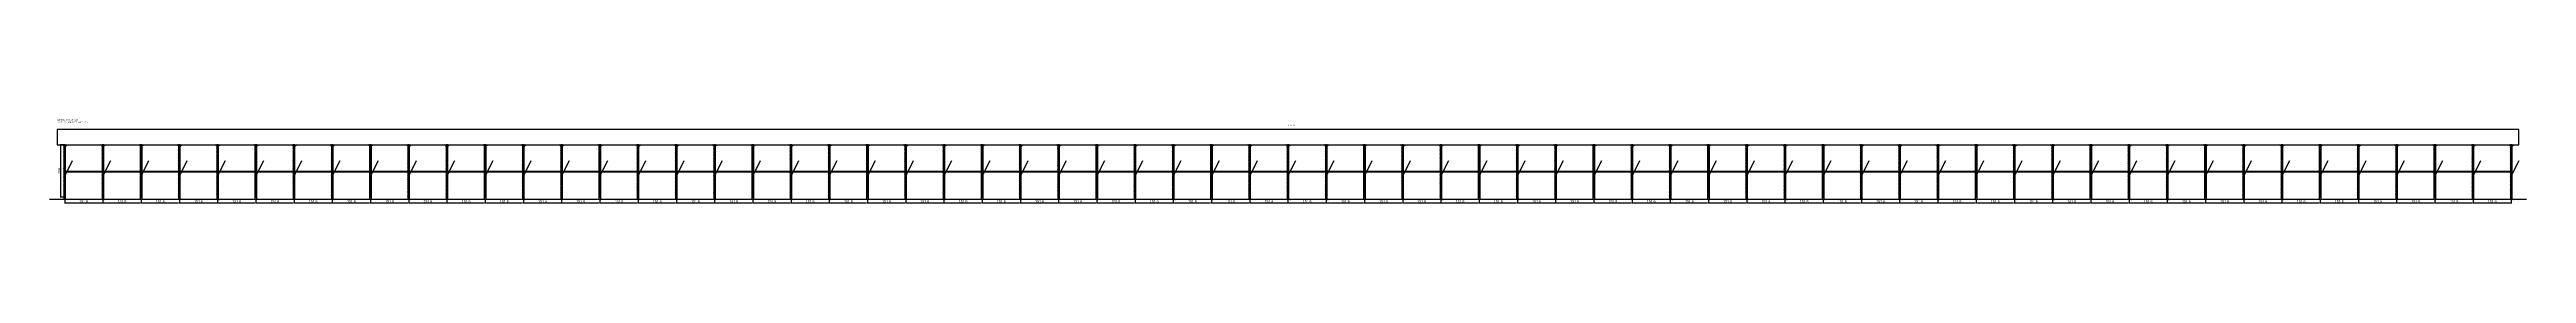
# Model space of a CAD drawing. Header units: metres. Extents: x -30 to 9791, y -25 to 308.
import ezdxf

# ---------------------------------------------------------------- set-up
doc = ezdxf.new("R2010")
doc.units = ezdxf.units.M
for name, color, linetype in [('BARRA_ANCORAGEM', 1, 'Continuous'), ('COTA', 241, 'Continuous'), ('GARFOS OK', 3, 'Continuous'), ('NOME DA VIGA', 6, 'Continuous'), ('SARR_7x7', 40, 'Continuous'), ('TIRAS REESCORAMENTO', 252, 'Continuous'), ('VIGAS', 3, 'Continuous')]:
    doc.layers.add(name, color=color, linetype=linetype)
doc.dimstyles.new('EZ DXF', dxfattribs={"dimtxt": 10, "dimasz": 3.5, "dimexe": 3, "dimexo": 1.5, "dimgap": 1, "dimtad": 1, "dimdec": 1, "dimdsep": 46, "dimcen": 2.5, "dimazin": 3, "dimtfac": 1, "dimtmove": 0, "dimatfit": 3})

msp = doc.modelspace()

# ---------------------------------------------------------------- hatches: boundary and pattern name
at = {"layer": 'COTA'}
h = msp.add_hatch(dxfattribs=at)
h.set_pattern_fill('ANSI31', scale=0.5)
h.paths.add_polyline_path([(26.5, 0), (33.5, 0), (33.5, 208), (26.5, 208)])
h = msp.add_hatch(dxfattribs=at)
h.set_pattern_fill('ANSI31', scale=0.5)
h.paths.add_polyline_path([(178.08, 0), (185.08, 0), (185.08, 208), (178.08, 208)])
h = msp.add_hatch(dxfattribs=at)
h.set_pattern_fill('ANSI31', scale=0.5)
h.paths.add_polyline_path([(329.65, 0), (336.65, 0), (336.65, 208), (329.65, 208)])
h = msp.add_hatch(dxfattribs=at)
h.set_pattern_fill('ANSI31', scale=0.5)
h.paths.add_polyline_path([(481.23, 0), (488.23, 0), (488.23, 208), (481.23, 208)])
h = msp.add_hatch(dxfattribs=at)
h.set_pattern_fill('ANSI31', scale=0.5)
h.paths.add_polyline_path([(632.8, 0), (639.8, 0), (639.8, 208), (632.8, 208)])
h = msp.add_hatch(dxfattribs=at)
h.set_pattern_fill('ANSI31', scale=0.5)
h.paths.add_polyline_path([(784.38, 0), (791.38, 0), (791.38, 208), (784.38, 208)])
h = msp.add_hatch(dxfattribs=at)
h.set_pattern_fill('ANSI31', scale=0.5)
h.paths.add_polyline_path([(935.95, 0), (942.95, 0), (942.95, 208), (935.95, 208)])
h = msp.add_hatch(dxfattribs=at)
h.set_pattern_fill('ANSI31', scale=0.5)
h.paths.add_polyline_path([(1087.53, 0), (1094.53, 0), (1094.53, 208), (1087.53, 208)])
h = msp.add_hatch(dxfattribs=at)
h.set_pattern_fill('ANSI31', scale=0.5)
h.paths.add_polyline_path([(1239.1, 0), (1246.1, 0), (1246.1, 208), (1239.1, 208)])
h = msp.add_hatch(dxfattribs=at)
h.set_pattern_fill('ANSI31', scale=0.5)
h.paths.add_polyline_path([(1390.68, 0), (1397.68, 0), (1397.68, 208), (1390.68, 208)])
h = msp.add_hatch(dxfattribs=at)
h.set_pattern_fill('ANSI31', scale=0.5)
h.paths.add_polyline_path([(1542.25, 0), (1549.25, 0), (1549.25, 208), (1542.25, 208)])
h = msp.add_hatch(dxfattribs=at)
h.set_pattern_fill('ANSI31', scale=0.5)
h.paths.add_polyline_path([(1693.83, 0), (1700.83, 0), (1700.83, 208), (1693.83, 208)])
h = msp.add_hatch(dxfattribs=at)
h.set_pattern_fill('ANSI31', scale=0.5)
h.paths.add_polyline_path([(1845.4, 0), (1852.4, 0), (1852.4, 208), (1845.4, 208)])
h = msp.add_hatch(dxfattribs=at)
h.set_pattern_fill('ANSI31', scale=0.5)
h.paths.add_polyline_path([(1996.98, 0), (2003.98, 0), (2003.98, 208), (1996.98, 208)])
h = msp.add_hatch(dxfattribs=at)
h.set_pattern_fill('ANSI31', scale=0.5)
h.paths.add_polyline_path([(2148.55, 0), (2155.55, 0), (2155.55, 208), (2148.55, 208)])
h = msp.add_hatch(dxfattribs=at)
h.set_pattern_fill('ANSI31', scale=0.5)
h.paths.add_polyline_path([(2300.13, 0), (2307.13, 0), (2307.13, 208), (2300.13, 208)])
h = msp.add_hatch(dxfattribs=at)
h.set_pattern_fill('ANSI31', scale=0.5)
h.paths.add_polyline_path([(2451.7, 0), (2458.7, 0), (2458.7, 208), (2451.7, 208)])
h = msp.add_hatch(dxfattribs=at)
h.set_pattern_fill('ANSI31', scale=0.5)
h.paths.add_polyline_path([(2603.28, 0), (2610.28, 0), (2610.28, 208), (2603.28, 208)])
h = msp.add_hatch(dxfattribs=at)
h.set_pattern_fill('ANSI31', scale=0.5)
h.paths.add_polyline_path([(2754.85, 0), (2761.85, 0), (2761.85, 208), (2754.85, 208)])
h = msp.add_hatch(dxfattribs=at)
h.set_pattern_fill('ANSI31', scale=0.5)
h.paths.add_polyline_path([(2906.43, 0), (2913.43, 0), (2913.43, 208), (2906.43, 208)])
h = msp.add_hatch(dxfattribs=at)
h.set_pattern_fill('ANSI31', scale=0.5)
h.paths.add_polyline_path([(3058, 0), (3065, 0), (3065, 208), (3058, 208)])
h = msp.add_hatch(dxfattribs=at)
h.set_pattern_fill('ANSI31', scale=0.5)
h.paths.add_polyline_path([(3209.58, 0), (3216.58, 0), (3216.58, 208), (3209.58, 208)])
h = msp.add_hatch(dxfattribs=at)
h.set_pattern_fill('ANSI31', scale=0.5)
h.paths.add_polyline_path([(3361.15, 0), (3368.15, 0), (3368.15, 208), (3361.15, 208)])
h = msp.add_hatch(dxfattribs=at)
h.set_pattern_fill('ANSI31', scale=0.5)
h.paths.add_polyline_path([(3512.73, 0), (3519.73, 0), (3519.73, 208), (3512.73, 208)])
h = msp.add_hatch(dxfattribs=at)
h.set_pattern_fill('ANSI31', scale=0.5)
h.paths.add_polyline_path([(3664.3, 0), (3671.3, 0), (3671.3, 208), (3664.3, 208)])
h = msp.add_hatch(dxfattribs=at)
h.set_pattern_fill('ANSI31', scale=0.5)
h.paths.add_polyline_path([(3815.88, 0), (3822.88, 0), (3822.88, 208), (3815.88, 208)])
h = msp.add_hatch(dxfattribs=at)
h.set_pattern_fill('ANSI31', scale=0.5)
h.paths.add_polyline_path([(3967.45, 0), (3974.45, 0), (3974.45, 208), (3967.45, 208)])
h = msp.add_hatch(dxfattribs=at)
h.set_pattern_fill('ANSI31', scale=0.5)
h.paths.add_polyline_path([(4119.03, 0), (4126.03, 0), (4126.03, 208), (4119.03, 208)])
h = msp.add_hatch(dxfattribs=at)
h.set_pattern_fill('ANSI31', scale=0.5)
h.paths.add_polyline_path([(4270.6, 0), (4277.6, 0), (4277.6, 208), (4270.6, 208)])
h = msp.add_hatch(dxfattribs=at)
h.set_pattern_fill('ANSI31', scale=0.5)
h.paths.add_polyline_path([(4422.18, 0), (4429.18, 0), (4429.18, 208), (4422.18, 208)])
h = msp.add_hatch(dxfattribs=at)
h.set_pattern_fill('ANSI31', scale=0.5)
h.paths.add_polyline_path([(4573.75, 0), (4580.75, 0), (4580.75, 208), (4573.75, 208)])
h = msp.add_hatch(dxfattribs=at)
h.set_pattern_fill('ANSI31', scale=0.5)
h.paths.add_polyline_path([(4725.33, 0), (4732.33, 0), (4732.33, 208), (4725.33, 208)])
h = msp.add_hatch(dxfattribs=at)
h.set_pattern_fill('ANSI31', scale=0.5)
h.paths.add_polyline_path([(4876.9, 0), (4883.9, 0), (4883.9, 208), (4876.9, 208)])
h = msp.add_hatch(dxfattribs=at)
h.set_pattern_fill('ANSI31', scale=0.5)
h.paths.add_polyline_path([(5028.48, 0), (5035.48, 0), (5035.48, 208), (5028.48, 208)])
h = msp.add_hatch(dxfattribs=at)
h.set_pattern_fill('ANSI31', scale=0.5)
h.paths.add_polyline_path([(5180.05, 0), (5187.05, 0), (5187.05, 208), (5180.05, 208)])
h = msp.add_hatch(dxfattribs=at)
h.set_pattern_fill('ANSI31', scale=0.5)
h.paths.add_polyline_path([(5331.63, 0), (5338.63, 0), (5338.63, 208), (5331.63, 208)])
h = msp.add_hatch(dxfattribs=at)
h.set_pattern_fill('ANSI31', scale=0.5)
h.paths.add_polyline_path([(5483.2, 0), (5490.2, 0), (5490.2, 208), (5483.2, 208)])
h = msp.add_hatch(dxfattribs=at)
h.set_pattern_fill('ANSI31', scale=0.5)
h.paths.add_polyline_path([(5634.78, 0), (5641.78, 0), (5641.78, 208), (5634.78, 208)])
h = msp.add_hatch(dxfattribs=at)
h.set_pattern_fill('ANSI31', scale=0.5)
h.paths.add_polyline_path([(5786.35, 0), (5793.35, 0), (5793.35, 208), (5786.35, 208)])
h = msp.add_hatch(dxfattribs=at)
h.set_pattern_fill('ANSI31', scale=0.5)
h.paths.add_polyline_path([(5937.93, 0), (5944.93, 0), (5944.93, 208), (5937.93, 208)])
h = msp.add_hatch(dxfattribs=at)
h.set_pattern_fill('ANSI31', scale=0.5)
h.paths.add_polyline_path([(6089.51, 0), (6096.51, 0), (6096.51, 208), (6089.51, 208)])
h = msp.add_hatch(dxfattribs=at)
h.set_pattern_fill('ANSI31', scale=0.5)
h.paths.add_polyline_path([(6241.08, 0), (6248.08, 0), (6248.08, 208), (6241.08, 208)])
h = msp.add_hatch(dxfattribs=at)
h.set_pattern_fill('ANSI31', scale=0.5)
h.paths.add_polyline_path([(6392.66, 0), (6399.66, 0), (6399.66, 208), (6392.66, 208)])
h = msp.add_hatch(dxfattribs=at)
h.set_pattern_fill('ANSI31', scale=0.5)
h.paths.add_polyline_path([(6544.23, 0), (6551.23, 0), (6551.23, 208), (6544.23, 208)])
h = msp.add_hatch(dxfattribs=at)
h.set_pattern_fill('ANSI31', scale=0.5)
h.paths.add_polyline_path([(6695.81, 0), (6702.81, 0), (6702.81, 208), (6695.81, 208)])
h = msp.add_hatch(dxfattribs=at)
h.set_pattern_fill('ANSI31', scale=0.5)
h.paths.add_polyline_path([(6847.38, 0), (6854.38, 0), (6854.38, 208), (6847.38, 208)])
h = msp.add_hatch(dxfattribs=at)
h.set_pattern_fill('ANSI31', scale=0.5)
h.paths.add_polyline_path([(6998.96, 0), (7005.96, 0), (7005.96, 208), (6998.96, 208)])
h = msp.add_hatch(dxfattribs=at)
h.set_pattern_fill('ANSI31', scale=0.5)
h.paths.add_polyline_path([(7150.53, 0), (7157.53, 0), (7157.53, 208), (7150.53, 208)])
h = msp.add_hatch(dxfattribs=at)
h.set_pattern_fill('ANSI31', scale=0.5)
h.paths.add_polyline_path([(7302.11, 0), (7309.11, 0), (7309.11, 208), (7302.11, 208)])
h = msp.add_hatch(dxfattribs=at)
h.set_pattern_fill('ANSI31', scale=0.5)
h.paths.add_polyline_path([(7453.68, 0), (7460.68, 0), (7460.68, 208), (7453.68, 208)])
h = msp.add_hatch(dxfattribs=at)
h.set_pattern_fill('ANSI31', scale=0.5)
h.paths.add_polyline_path([(7605.26, 0), (7612.26, 0), (7612.26, 208), (7605.26, 208)])
h = msp.add_hatch(dxfattribs=at)
h.set_pattern_fill('ANSI31', scale=0.5)
h.paths.add_polyline_path([(7756.83, 0), (7763.83, 0), (7763.83, 208), (7756.83, 208)])
h = msp.add_hatch(dxfattribs=at)
h.set_pattern_fill('ANSI31', scale=0.5)
h.paths.add_polyline_path([(7908.41, 0), (7915.41, 0), (7915.41, 208), (7908.41, 208)])
h = msp.add_hatch(dxfattribs=at)
h.set_pattern_fill('ANSI31', scale=0.5)
h.paths.add_polyline_path([(8059.98, 0), (8066.98, 0), (8066.98, 208), (8059.98, 208)])
h = msp.add_hatch(dxfattribs=at)
h.set_pattern_fill('ANSI31', scale=0.5)
h.paths.add_polyline_path([(8211.56, 0), (8218.56, 0), (8218.56, 208), (8211.56, 208)])
h = msp.add_hatch(dxfattribs=at)
h.set_pattern_fill('ANSI31', scale=0.5)
h.paths.add_polyline_path([(8363.13, 0), (8370.13, 0), (8370.13, 208), (8363.13, 208)])
h = msp.add_hatch(dxfattribs=at)
h.set_pattern_fill('ANSI31', scale=0.5)
h.paths.add_polyline_path([(8514.71, 0), (8521.71, 0), (8521.71, 208), (8514.71, 208)])
h = msp.add_hatch(dxfattribs=at)
h.set_pattern_fill('ANSI31', scale=0.5)
h.paths.add_polyline_path([(8666.28, 0), (8673.28, 0), (8673.28, 208), (8666.28, 208)])
h = msp.add_hatch(dxfattribs=at)
h.set_pattern_fill('ANSI31', scale=0.5)
h.paths.add_polyline_path([(8817.86, 0), (8824.86, 0), (8824.86, 208), (8817.86, 208)])
h = msp.add_hatch(dxfattribs=at)
h.set_pattern_fill('ANSI31', scale=0.5)
h.paths.add_polyline_path([(8969.43, 0), (8976.43, 0), (8976.43, 208), (8969.43, 208)])
h = msp.add_hatch(dxfattribs=at)
h.set_pattern_fill('ANSI31', scale=0.5)
h.paths.add_polyline_path([(9121.01, 0), (9128.01, 0), (9128.01, 208), (9121.01, 208)])
h = msp.add_hatch(dxfattribs=at)
h.set_pattern_fill('ANSI31', scale=0.5)
h.paths.add_polyline_path([(9272.58, 0), (9279.58, 0), (9279.58, 208), (9272.58, 208)])
h = msp.add_hatch(dxfattribs=at)
h.set_pattern_fill('ANSI31', scale=0.5)
h.paths.add_polyline_path([(9424.16, 0), (9431.16, 0), (9431.16, 208), (9424.16, 208)])
h = msp.add_hatch(dxfattribs=at)
h.set_pattern_fill('ANSI31', scale=0.5)
h.paths.add_polyline_path([(9575.73, 0), (9582.73, 0), (9582.73, 208), (9575.73, 208)])
h = msp.add_hatch(dxfattribs=at)
h.set_pattern_fill('ANSI31', scale=0.5)
h.paths.add_polyline_path([(9727.31, 0), (9734.31, 0), (9734.31, 208), (9727.31, 208)])

# ---------------------------------------------------------------- linework, layer by layer
at = {"layer": 'BARRA_ANCORAGEM'}
for p, q in [((30, 83.2), (61.2, 145.6)), ((181.58, 83.2), (212.78, 145.6)), ((333.15, 83.2), (364.35, 145.6)), ((484.73, 83.2), (515.93, 145.6)), ((636.3, 83.2), (667.5, 145.6)), ((787.88, 83.2), (819.08, 145.6)), ((939.45, 83.2), (970.65, 145.6)), ((1091.03, 83.2), (1122.23, 145.6)), ((1242.6, 83.2), (1273.8, 145.6)), ((1394.18, 83.2), (1425.38, 145.6)), ((1545.75, 83.2), (1576.95, 145.6)), ((1697.33, 83.2), (1728.53, 145.6)), ((1848.9, 83.2), (1880.1, 145.6)), ((2000.48, 83.2), (2031.68, 145.6)), ((2152.05, 83.2), (2183.25, 145.6)), ((2303.63, 83.2), (2334.83, 145.6)), ((2455.2, 83.2), (2486.4, 145.6)), ((2606.78, 83.2), (2637.98, 145.6)), ((2758.35, 83.2), (2789.55, 145.6)), ((2909.93, 83.2), (2941.13, 145.6)), ((3061.5, 83.2), (3092.7, 145.6)), ((3213.08, 83.2), (3244.28, 145.6)), ((3364.65, 83.2), (3395.85, 145.6)), ((3516.23, 83.2), (3547.43, 145.6)), ((3667.8, 83.2), (3699, 145.6)), ((3819.38, 83.2), (3850.58, 145.6)), ((3970.95, 83.2), (4002.15, 145.6)), ((4122.53, 83.2), (4153.73, 145.6)), ((4274.1, 83.2), (4305.3, 145.6)), ((4425.68, 83.2), (4456.88, 145.6)), ((4577.25, 83.2), (4608.45, 145.6)), ((4728.83, 83.2), (4760.03, 145.6)), ((4880.4, 83.2), (4911.6, 145.6)), ((5031.98, 83.2), (5063.18, 145.6)), ((5183.55, 83.2), (5214.75, 145.6)), ((5335.13, 83.2), (5366.33, 145.6)), ((5486.7, 83.2), (5517.9, 145.6)), ((5638.28, 83.2), (5669.48, 145.6)), ((5789.85, 83.2), (5821.05, 145.6)), ((5941.43, 83.2), (5972.63, 145.6)), ((6093.01, 83.2), (6124.21, 145.6)), ((6244.58, 83.2), (6275.78, 145.6)), ((6396.16, 83.2), (6427.36, 145.6)), ((6547.73, 83.2), (6578.93, 145.6)), ((6699.31, 83.2), (6730.51, 145.6)), ((6850.88, 83.2), (6882.08, 145.6)), ((7002.46, 83.2), (7033.66, 145.6)), ((7154.03, 83.2), (7185.23, 145.6)), ((7305.61, 83.2), (7336.81, 145.6)), ((7457.18, 83.2), (7488.38, 145.6)), ((7608.76, 83.2), (7639.96, 145.6)), ((7760.33, 83.2), (7791.53, 145.6)), ((7911.91, 83.2), (7943.11, 145.6)), ((8063.48, 83.2), (8094.68, 145.6)), ((8215.06, 83.2), (8246.26, 145.6)), ((8366.63, 83.2), (8397.83, 145.6)), ((8518.21, 83.2), (8549.41, 145.6)), ((8669.78, 83.2), (8700.98, 145.6)), ((8821.36, 83.2), (8852.56, 145.6)), ((8972.93, 83.2), (9004.13, 145.6)), ((9124.51, 83.2), (9155.71, 145.6)), ((9276.08, 83.2), (9307.28, 145.6)), ((9427.66, 83.2), (9458.86, 145.6)), ((9579.23, 83.2), (9610.43, 145.6)), ((9730.81, 83.2), (9762.01, 145.6))]:
    msp.add_line(p, q, dxfattribs=at)
at = {"layer": 'GARFOS OK'}
for p, q in [((30, 201), (20.5, 208)), ((20.5, 208), (39.5, 208)), ((30, 201), (39.5, 208)), ((181.58, 201), (172.08, 208)), ((172.08, 208), (191.08, 208)), ((181.58, 201), (191.08, 208)), ((333.15, 201), (323.65, 208)), ((323.65, 208), (342.65, 208)), ((333.15, 201), (342.65, 208)), ((484.73, 201), (475.23, 208)), ((475.23, 208), (494.23, 208)), ((484.73, 201), (494.23, 208)), ((636.3, 201), (626.8, 208)), ((626.8, 208), (645.8, 208)), ((636.3, 201), (645.8, 208)), ((787.88, 201), (778.38, 208)), ((778.38, 208), (797.38, 208)), ((787.88, 201), (797.38, 208)), ((939.45, 201), (929.95, 208)), ((929.95, 208), (948.95, 208)), ((939.45, 201), (948.95, 208)), ((1091.03, 201), (1081.53, 208)), ((1081.53, 208), (1100.53, 208)), ((1091.03, 201), (1100.53, 208)), ((1242.6, 201), (1233.1, 208)), ((1233.1, 208), (1252.1, 208)), ((1242.6, 201), (1252.1, 208)), ((1394.18, 201), (1384.68, 208)), ((1384.68, 208), (1403.68, 208)), ((1394.18, 201), (1403.68, 208)), ((1545.75, 201), (1536.25, 208)), ((1536.25, 208), (1555.25, 208)), ((1545.75, 201), (1555.25, 208)), ((1697.33, 201), (1687.83, 208)), ((1687.83, 208), (1706.83, 208)), ((1697.33, 201), (1706.83, 208)), ((1848.9, 201), (1839.4, 208)), ((1839.4, 208), (1858.4, 208)), ((1848.9, 201), (1858.4, 208)), ((2000.48, 201), (1990.98, 208)), ((1990.98, 208), (2009.98, 208)), ((2000.48, 201), (2009.98, 208)), ((2152.05, 201), (2142.55, 208)), ((2142.55, 208), (2161.55, 208)), ((2152.05, 201), (2161.55, 208)), ((2303.63, 201), (2294.13, 208)), ((2294.13, 208), (2313.13, 208)), ((2303.63, 201), (2313.13, 208)), ((2455.2, 201), (2445.7, 208)), ((2445.7, 208), (2464.7, 208)), ((2455.2, 201), (2464.7, 208)), ((2606.78, 201), (2597.28, 208)), ((2597.28, 208), (2616.28, 208)), ((2606.78, 201), (2616.28, 208)), ((2758.35, 201), (2748.85, 208)), ((2748.85, 208), (2767.85, 208)), ((2758.35, 201), (2767.85, 208)), ((2909.93, 201), (2900.43, 208)), ((2900.43, 208), (2919.43, 208)), ((2909.93, 201), (2919.43, 208)), ((3061.5, 201), (3052, 208)), ((3052, 208), (3071, 208)), ((3061.5, 201), (3071, 208)), ((3213.08, 201), (3203.58, 208)), ((3203.58, 208), (3222.58, 208)), ((3213.08, 201), (3222.58, 208)), ((3364.65, 201), (3355.15, 208)), ((3355.15, 208), (3374.15, 208)), ((3364.65, 201), (3374.15, 208)), ((3516.23, 201), (3506.73, 208)), ((3506.73, 208), (3525.73, 208)), ((3516.23, 201), (3525.73, 208)), ((3667.8, 201), (3658.3, 208)), ((3658.3, 208), (3677.3, 208)), ((3667.8, 201), (3677.3, 208)), ((3819.38, 201), (3809.88, 208)), ((3809.88, 208), (3828.88, 208)), ((3819.38, 201), (3828.88, 208)), ((3970.95, 201), (3961.45, 208)), ((3961.45, 208), (3980.45, 208)), ((3970.95, 201), (3980.45, 208)), ((4122.53, 201), (4113.03, 208)), ((4113.03, 208), (4132.03, 208)), ((4122.53, 201), (4132.03, 208)), ((4274.1, 201), (4264.6, 208)), ((4264.6, 208), (4283.6, 208)), ((4274.1, 201), (4283.6, 208)), ((4425.68, 201), (4416.18, 208)), ((4416.18, 208), (4435.18, 208)), ((4425.68, 201), (4435.18, 208)), ((4577.25, 201), (4567.75, 208)), ((4567.75, 208), (4586.75, 208)), ((4577.25, 201), (4586.75, 208)), ((4728.83, 201), (4719.33, 208)), ((4719.33, 208), (4738.33, 208)), ((4728.83, 201), (4738.33, 208)), ((4880.4, 201), (4870.9, 208)), ((4870.9, 208), (4889.9, 208)), ((4880.4, 201), (4889.9, 208)), ((5031.98, 201), (5022.48, 208)), ((5022.48, 208), (5041.48, 208)), ((5031.98, 201), (5041.48, 208)), ((5183.55, 201), (5174.05, 208)), ((5174.05, 208), (5193.05, 208)), ((5183.55, 201), (5193.05, 208)), ((5335.13, 201), (5325.63, 208)), ((5325.63, 208), (5344.63, 208)), ((5335.13, 201), (5344.63, 208)), ((5486.7, 201), (5477.2, 208)), ((5477.2, 208), (5496.2, 208)), ((5486.7, 201), (5496.2, 208)), ((5638.28, 201), (5628.78, 208)), ((5628.78, 208), (5647.78, 208)), ((5638.28, 201), (5647.78, 208)), ((5789.85, 201), (5780.35, 208)), ((5780.35, 208), (5799.35, 208)), ((5789.85, 201), (5799.35, 208)), ((5941.43, 201), (5931.93, 208)), ((5931.93, 208), (5950.93, 208)), ((5941.43, 201), (5950.93, 208)), ((6093.01, 201), (6083.51, 208)), ((6083.51, 208), (6102.51, 208)), ((6093.01, 201), (6102.51, 208)), ((6244.58, 201), (6235.08, 208)), ((6235.08, 208), (6254.08, 208)), ((6244.58, 201), (6254.08, 208)), ((6396.16, 201), (6386.66, 208)), ((6386.66, 208), (6405.66, 208)), ((6396.16, 201), (6405.66, 208)), ((6547.73, 201), (6538.23, 208)), ((6538.23, 208), (6557.23, 208)), ((6547.73, 201), (6557.23, 208)), ((6699.31, 201), (6689.81, 208)), ((6689.81, 208), (6708.81, 208)), ((6699.31, 201), (6708.81, 208)), ((6850.88, 201), (6841.38, 208)), ((6841.38, 208), (6860.38, 208)), ((6850.88, 201), (6860.38, 208)), ((7002.46, 201), (6992.96, 208)), ((6992.96, 208), (7011.96, 208)), ((7002.46, 201), (7011.96, 208)), ((7154.03, 201), (7144.53, 208)), ((7144.53, 208), (7163.53, 208)), ((7154.03, 201), (7163.53, 208)), ((7305.61, 201), (7296.11, 208)), ((7296.11, 208), (7315.11, 208)), ((7305.61, 201), (7315.11, 208)), ((7457.18, 201), (7447.68, 208)), ((7447.68, 208), (7466.68, 208)), ((7457.18, 201), (7466.68, 208)), ((7608.76, 201), (7599.26, 208)), ((7599.26, 208), (7618.26, 208)), ((7608.76, 201), (7618.26, 208)), ((7760.33, 201), (7750.83, 208)), ((7750.83, 208), (7769.83, 208)), ((7760.33, 201), (7769.83, 208)), ((7911.91, 201), (7902.41, 208)), ((7902.41, 208), (7921.41, 208)), ((7911.91, 201), (7921.41, 208)), ((8063.48, 201), (8053.98, 208)), ((8053.98, 208), (8072.98, 208)), ((8063.48, 201), (8072.98, 208)), ((8215.06, 201), (8205.56, 208)), ((8205.56, 208), (8224.56, 208)), ((8215.06, 201), (8224.56, 208)), ((8366.63, 201), (8357.13, 208)), ((8357.13, 208), (8376.13, 208)), ((8366.63, 201), (8376.13, 208)), ((8518.21, 201), (8508.71, 208)), ((8508.71, 208), (8527.71, 208)), ((8518.21, 201), (8527.71, 208)), ((8669.78, 201), (8660.28, 208)), ((8660.28, 208), (8679.28, 208)), ((8669.78, 201), (8679.28, 208)), ((8821.36, 201), (8811.86, 208)), ((8811.86, 208), (8830.86, 208)), ((8821.36, 201), (8830.86, 208)), ((8972.93, 201), (8963.43, 208)), ((8963.43, 208), (8982.43, 208)), ((8972.93, 201), (8982.43, 208)), ((9124.51, 201), (9115.01, 208)), ((9115.01, 208), (9134.01, 208)), ((9124.51, 201), (9134.01, 208)), ((9276.08, 201), (9266.58, 208)), ((9266.58, 208), (9285.58, 208)), ((9276.08, 201), (9285.58, 208)), ((9427.66, 201), (9418.16, 208)), ((9418.16, 208), (9437.16, 208)), ((9427.66, 201), (9437.16, 208)), ((9579.23, 201), (9569.73, 208)), ((9569.73, 208), (9588.73, 208)), ((9579.23, 201), (9588.73, 208)), ((9730.81, 201), (9721.31, 208)), ((9721.31, 208), (9740.31, 208)), ((9730.81, 201), (9740.31, 208))]:
    msp.add_line(p, q, dxfattribs=at)
at = {"layer": 'GARFOS OK', "linetype": 'CONTINUOUS'}
msp.add_line((-30, -7), (9790.81, -7), dxfattribs=at)
at = {"layer": 'GARFOS OK'}
for points in [[(26.5, 0), (33.5, 0), (33.5, 208), (26.5, 208), (26.5, 0)], [(178.08, 0), (185.08, 0), (185.08, 208), (178.08, 208), (178.08, 0)], [(329.65, 0), (336.65, 0), (336.65, 208), (329.65, 208), (329.65, 0)], [(481.23, 0), (488.23, 0), (488.23, 208), (481.23, 208), (481.23, 0)], [(632.8, 0), (639.8, 0), (639.8, 208), (632.8, 208), (632.8, 0)], [(784.38, 0), (791.38, 0), (791.38, 208), (784.38, 208), (784.38, 0)], [(935.95, 0), (942.95, 0), (942.95, 208), (935.95, 208), (935.95, 0)], [(1087.53, 0), (1094.53, 0), (1094.53, 208), (1087.53, 208), (1087.53, 0)], [(1239.1, 0), (1246.1, 0), (1246.1, 208), (1239.1, 208), (1239.1, 0)], [(1390.68, 0), (1397.68, 0), (1397.68, 208), (1390.68, 208), (1390.68, 0)], [(1542.25, 0), (1549.25, 0), (1549.25, 208), (1542.25, 208), (1542.25, 0)], [(1693.83, 0), (1700.83, 0), (1700.83, 208), (1693.83, 208), (1693.83, 0)], [(1845.4, 0), (1852.4, 0), (1852.4, 208), (1845.4, 208), (1845.4, 0)], [(1996.98, 0), (2003.98, 0), (2003.98, 208), (1996.98, 208), (1996.98, 0)], [(2148.55, 0), (2155.55, 0), (2155.55, 208), (2148.55, 208), (2148.55, 0)], [(2300.13, 0), (2307.13, 0), (2307.13, 208), (2300.13, 208), (2300.13, 0)], [(2451.7, 0), (2458.7, 0), (2458.7, 208), (2451.7, 208), (2451.7, 0)], [(2603.28, 0), (2610.28, 0), (2610.28, 208), (2603.28, 208), (2603.28, 0)], [(2754.85, 0), (2761.85, 0), (2761.85, 208), (2754.85, 208), (2754.85, 0)], [(2906.43, 0), (2913.43, 0), (2913.43, 208), (2906.43, 208), (2906.43, 0)], [(3058, 0), (3065, 0), (3065, 208), (3058, 208), (3058, 0)], [(3209.58, 0), (3216.58, 0), (3216.58, 208), (3209.58, 208), (3209.58, 0)], [(3361.15, 0), (3368.15, 0), (3368.15, 208), (3361.15, 208), (3361.15, 0)], [(3512.73, 0), (3519.73, 0), (3519.73, 208), (3512.73, 208), (3512.73, 0)], [(3664.3, 0), (3671.3, 0), (3671.3, 208), (3664.3, 208), (3664.3, 0)], [(3815.88, 0), (3822.88, 0), (3822.88, 208), (3815.88, 208), (3815.88, 0)], [(3967.45, 0), (3974.45, 0), (3974.45, 208), (3967.45, 208), (3967.45, 0)], [(4119.03, 0), (4126.03, 0), (4126.03, 208), (4119.03, 208), (4119.03, 0)], [(4270.6, 0), (4277.6, 0), (4277.6, 208), (4270.6, 208), (4270.6, 0)], [(4422.18, 0), (4429.18, 0), (4429.18, 208), (4422.18, 208), (4422.18, 0)], [(4573.75, 0), (4580.75, 0), (4580.75, 208), (4573.75, 208), (4573.75, 0)], [(4725.33, 0), (4732.33, 0), (4732.33, 208), (4725.33, 208), (4725.33, 0)], [(4876.9, 0), (4883.9, 0), (4883.9, 208), (4876.9, 208), (4876.9, 0)], [(5028.48, 0), (5035.48, 0), (5035.48, 208), (5028.48, 208), (5028.48, 0)], [(5180.05, 0), (5187.05, 0), (5187.05, 208), (5180.05, 208), (5180.05, 0)], [(5331.63, 0), (5338.63, 0), (5338.63, 208), (5331.63, 208), (5331.63, 0)], [(5483.2, 0), (5490.2, 0), (5490.2, 208), (5483.2, 208), (5483.2, 0)], [(5634.78, 0), (5641.78, 0), (5641.78, 208), (5634.78, 208), (5634.78, 0)], [(5786.35, 0), (5793.35, 0), (5793.35, 208), (5786.35, 208), (5786.35, 0)], [(5937.93, 0), (5944.93, 0), (5944.93, 208), (5937.93, 208), (5937.93, 0)], [(6089.51, 0), (6096.51, 0), (6096.51, 208), (6089.51, 208), (6089.51, 0)], [(6241.08, 0), (6248.08, 0), (6248.08, 208), (6241.08, 208), (6241.08, 0)], [(6392.66, 0), (6399.66, 0), (6399.66, 208), (6392.66, 208), (6392.66, 0)], [(6544.23, 0), (6551.23, 0), (6551.23, 208), (6544.23, 208), (6544.23, 0)], [(6695.81, 0), (6702.81, 0), (6702.81, 208), (6695.81, 208), (6695.81, 0)], [(6847.38, 0), (6854.38, 0), (6854.38, 208), (6847.38, 208), (6847.38, 0)], [(6998.96, 0), (7005.96, 0), (7005.96, 208), (6998.96, 208), (6998.96, 0)], [(7150.53, 0), (7157.53, 0), (7157.53, 208), (7150.53, 208), (7150.53, 0)], [(7302.11, 0), (7309.11, 0), (7309.11, 208), (7302.11, 208), (7302.11, 0)], [(7453.68, 0), (7460.68, 0), (7460.68, 208), (7453.68, 208), (7453.68, 0)], [(7605.26, 0), (7612.26, 0), (7612.26, 208), (7605.26, 208), (7605.26, 0)], [(7756.83, 0), (7763.83, 0), (7763.83, 208), (7756.83, 208), (7756.83, 0)], [(7908.41, 0), (7915.41, 0), (7915.41, 208), (7908.41, 208), (7908.41, 0)], [(8059.98, 0), (8066.98, 0), (8066.98, 208), (8059.98, 208), (8059.98, 0)], [(8211.56, 0), (8218.56, 0), (8218.56, 208), (8211.56, 208), (8211.56, 0)], [(8363.13, 0), (8370.13, 0), (8370.13, 208), (8363.13, 208), (8363.13, 0)], [(8514.71, 0), (8521.71, 0), (8521.71, 208), (8514.71, 208), (8514.71, 0)], [(8666.28, 0), (8673.28, 0), (8673.28, 208), (8666.28, 208), (8666.28, 0)], [(8817.86, 0), (8824.86, 0), (8824.86, 208), (8817.86, 208), (8817.86, 0)], [(8969.43, 0), (8976.43, 0), (8976.43, 208), (8969.43, 208), (8969.43, 0)], [(9121.01, 0), (9128.01, 0), (9128.01, 208), (9121.01, 208), (9121.01, 0)], [(9272.58, 0), (9279.58, 0), (9279.58, 208), (9272.58, 208), (9272.58, 0)], [(9424.16, 0), (9431.16, 0), (9431.16, 208), (9424.16, 208), (9424.16, 0)], [(9575.73, 0), (9582.73, 0), (9582.73, 208), (9575.73, 208), (9575.73, 0)], [(9727.31, 0), (9734.31, 0), (9734.31, 208), (9727.31, 208), (9727.31, 0)]]:
    msp.add_lwpolyline(points, dxfattribs=at)
at = {"layer": 'SARR_7x7'}
for points in [[(26.5, -7), (33.5, -7), (33.5, 0), (26.5, 0), (26.5, -7)], [(178.08, -7), (185.08, -7), (185.08, 0), (178.08, 0), (178.08, -7)], [(329.65, -7), (336.65, -7), (336.65, 0), (329.65, 0), (329.65, -7)], [(481.23, -7), (488.23, -7), (488.23, 0), (481.23, 0), (481.23, -7)], [(632.8, -7), (639.8, -7), (639.8, 0), (632.8, 0), (632.8, -7)], [(784.38, -7), (791.38, -7), (791.38, 0), (784.38, 0), (784.38, -7)], [(935.95, -7), (942.95, -7), (942.95, 0), (935.95, 0), (935.95, -7)], [(1087.53, -7), (1094.53, -7), (1094.53, 0), (1087.53, 0), (1087.53, -7)], [(1239.1, -7), (1246.1, -7), (1246.1, 0), (1239.1, 0), (1239.1, -7)], [(1390.68, -7), (1397.68, -7), (1397.68, 0), (1390.68, 0), (1390.68, -7)], [(1542.25, -7), (1549.25, -7), (1549.25, 0), (1542.25, 0), (1542.25, -7)], [(1693.83, -7), (1700.83, -7), (1700.83, 0), (1693.83, 0), (1693.83, -7)], [(1845.4, -7), (1852.4, -7), (1852.4, 0), (1845.4, 0), (1845.4, -7)], [(1996.98, -7), (2003.98, -7), (2003.98, 0), (1996.98, 0), (1996.98, -7)], [(2148.55, -7), (2155.55, -7), (2155.55, 0), (2148.55, 0), (2148.55, -7)], [(2300.13, -7), (2307.13, -7), (2307.13, 0), (2300.13, 0), (2300.13, -7)], [(2451.7, -7), (2458.7, -7), (2458.7, 0), (2451.7, 0), (2451.7, -7)], [(2603.28, -7), (2610.28, -7), (2610.28, 0), (2603.28, 0), (2603.28, -7)], [(2754.85, -7), (2761.85, -7), (2761.85, 0), (2754.85, 0), (2754.85, -7)], [(2906.43, -7), (2913.43, -7), (2913.43, 0), (2906.43, 0), (2906.43, -7)], [(3058, -7), (3065, -7), (3065, 0), (3058, 0), (3058, -7)], [(3209.58, -7), (3216.58, -7), (3216.58, 0), (3209.58, 0), (3209.58, -7)], [(3361.15, -7), (3368.15, -7), (3368.15, 0), (3361.15, 0), (3361.15, -7)], [(3512.73, -7), (3519.73, -7), (3519.73, 0), (3512.73, 0), (3512.73, -7)], [(3664.3, -7), (3671.3, -7), (3671.3, 0), (3664.3, 0), (3664.3, -7)], [(3815.88, -7), (3822.88, -7), (3822.88, 0), (3815.88, 0), (3815.88, -7)], [(3967.45, -7), (3974.45, -7), (3974.45, 0), (3967.45, 0), (3967.45, -7)], [(4119.03, -7), (4126.03, -7), (4126.03, 0), (4119.03, 0), (4119.03, -7)], [(4270.6, -7), (4277.6, -7), (4277.6, 0), (4270.6, 0), (4270.6, -7)], [(4422.18, -7), (4429.18, -7), (4429.18, 0), (4422.18, 0), (4422.18, -7)], [(4573.75, -7), (4580.75, -7), (4580.75, 0), (4573.75, 0), (4573.75, -7)], [(4725.33, -7), (4732.33, -7), (4732.33, 0), (4725.33, 0), (4725.33, -7)], [(4876.9, -7), (4883.9, -7), (4883.9, 0), (4876.9, 0), (4876.9, -7)], [(5028.48, -7), (5035.48, -7), (5035.48, 0), (5028.48, 0), (5028.48, -7)], [(5180.05, -7), (5187.05, -7), (5187.05, 0), (5180.05, 0), (5180.05, -7)], [(5331.63, -7), (5338.63, -7), (5338.63, 0), (5331.63, 0), (5331.63, -7)], [(5483.2, -7), (5490.2, -7), (5490.2, 0), (5483.2, 0), (5483.2, -7)], [(5634.78, -7), (5641.78, -7), (5641.78, 0), (5634.78, 0), (5634.78, -7)], [(5786.35, -7), (5793.35, -7), (5793.35, 0), (5786.35, 0), (5786.35, -7)], [(5937.93, -7), (5944.93, -7), (5944.93, 0), (5937.93, 0), (5937.93, -7)], [(6089.51, -7), (6096.51, -7), (6096.51, 0), (6089.51, 0), (6089.51, -7)], [(6241.08, -7), (6248.08, -7), (6248.08, 0), (6241.08, 0), (6241.08, -7)], [(6392.66, -7), (6399.66, -7), (6399.66, 0), (6392.66, 0), (6392.66, -7)], [(6544.23, -7), (6551.23, -7), (6551.23, 0), (6544.23, 0), (6544.23, -7)], [(6695.81, -7), (6702.81, -7), (6702.81, 0), (6695.81, 0), (6695.81, -7)], [(6847.38, -7), (6854.38, -7), (6854.38, 0), (6847.38, 0), (6847.38, -7)], [(6998.96, -7), (7005.96, -7), (7005.96, 0), (6998.96, 0), (6998.96, -7)], [(7150.53, -7), (7157.53, -7), (7157.53, 0), (7150.53, 0), (7150.53, -7)], [(7302.11, -7), (7309.11, -7), (7309.11, 0), (7302.11, 0), (7302.11, -7)], [(7453.68, -7), (7460.68, -7), (7460.68, 0), (7453.68, 0), (7453.68, -7)], [(7605.26, -7), (7612.26, -7), (7612.26, 0), (7605.26, 0), (7605.26, -7)], [(7756.83, -7), (7763.83, -7), (7763.83, 0), (7756.83, 0), (7756.83, -7)], [(7908.41, -7), (7915.41, -7), (7915.41, 0), (7908.41, 0), (7908.41, -7)], [(8059.98, -7), (8066.98, -7), (8066.98, 0), (8059.98, 0), (8059.98, -7)], [(8211.56, -7), (8218.56, -7), (8218.56, 0), (8211.56, 0), (8211.56, -7)], [(8363.13, -7), (8370.13, -7), (8370.13, 0), (8363.13, 0), (8363.13, -7)], [(8514.71, -7), (8521.71, -7), (8521.71, 0), (8514.71, 0), (8514.71, -7)], [(8666.28, -7), (8673.28, -7), (8673.28, 0), (8666.28, 0), (8666.28, -7)], [(8817.86, -7), (8824.86, -7), (8824.86, 0), (8817.86, 0), (8817.86, -7)], [(8969.43, -7), (8976.43, -7), (8976.43, 0), (8969.43, 0), (8969.43, -7)], [(9121.01, -7), (9128.01, -7), (9128.01, 0), (9121.01, 0), (9121.01, -7)], [(9272.58, -7), (9279.58, -7), (9279.58, 0), (9272.58, 0), (9272.58, -7)], [(9424.16, -7), (9431.16, -7), (9431.16, 0), (9424.16, 0), (9424.16, -7)], [(9575.73, -7), (9582.73, -7), (9582.73, 0), (9575.73, 0), (9575.73, -7)], [(9727.31, -7), (9734.31, -7), (9734.31, 0), (9727.31, 0), (9727.31, -7)]]:
    msp.add_lwpolyline(points, dxfattribs=at)
at = {"layer": 'TIRAS REESCORAMENTO'}
for points in [[(30, 100), (181.58, 100), (181.58, 102.5), (30, 102.5), (30, 100)], [(181.58, 100), (333.15, 100), (333.15, 102.5), (181.58, 102.5), (181.58, 100)], [(333.15, 100), (484.73, 100), (484.73, 102.5), (333.15, 102.5), (333.15, 100)], [(484.73, 100), (636.3, 100), (636.3, 102.5), (484.73, 102.5), (484.73, 100)], [(636.3, 100), (787.88, 100), (787.88, 102.5), (636.3, 102.5), (636.3, 100)], [(787.88, 100), (939.45, 100), (939.45, 102.5), (787.88, 102.5), (787.88, 100)], [(939.45, 100), (1091.03, 100), (1091.03, 102.5), (939.45, 102.5), (939.45, 100)], [(1091.03, 100), (1242.6, 100), (1242.6, 102.5), (1091.03, 102.5), (1091.03, 100)], [(1242.6, 100), (1394.18, 100), (1394.18, 102.5), (1242.6, 102.5), (1242.6, 100)], [(1394.18, 100), (1545.75, 100), (1545.75, 102.5), (1394.18, 102.5), (1394.18, 100)], [(1545.75, 100), (1697.33, 100), (1697.33, 102.5), (1545.75, 102.5), (1545.75, 100)], [(1697.33, 100), (1848.9, 100), (1848.9, 102.5), (1697.33, 102.5), (1697.33, 100)], [(1848.9, 100), (2000.48, 100), (2000.48, 102.5), (1848.9, 102.5), (1848.9, 100)], [(2000.48, 100), (2152.05, 100), (2152.05, 102.5), (2000.48, 102.5), (2000.48, 100)], [(2152.05, 100), (2303.63, 100), (2303.63, 102.5), (2152.05, 102.5), (2152.05, 100)], [(2303.63, 100), (2455.2, 100), (2455.2, 102.5), (2303.63, 102.5), (2303.63, 100)], [(2455.2, 100), (2606.78, 100), (2606.78, 102.5), (2455.2, 102.5), (2455.2, 100)], [(2606.78, 100), (2758.35, 100), (2758.35, 102.5), (2606.78, 102.5), (2606.78, 100)], [(2758.35, 100), (2909.93, 100), (2909.93, 102.5), (2758.35, 102.5), (2758.35, 100)], [(2909.93, 100), (3061.5, 100), (3061.5, 102.5), (2909.93, 102.5), (2909.93, 100)], [(3061.5, 100), (3213.08, 100), (3213.08, 102.5), (3061.5, 102.5), (3061.5, 100)], [(3213.08, 100), (3364.65, 100), (3364.65, 102.5), (3213.08, 102.5), (3213.08, 100)], [(3364.65, 100), (3516.23, 100), (3516.23, 102.5), (3364.65, 102.5), (3364.65, 100)], [(3516.23, 100), (3667.8, 100), (3667.8, 102.5), (3516.23, 102.5), (3516.23, 100)], [(3667.8, 100), (3819.38, 100), (3819.38, 102.5), (3667.8, 102.5), (3667.8, 100)], [(3819.38, 100), (3970.95, 100), (3970.95, 102.5), (3819.38, 102.5), (3819.38, 100)], [(3970.95, 100), (4122.53, 100), (4122.53, 102.5), (3970.95, 102.5), (3970.95, 100)], [(4122.53, 100), (4274.1, 100), (4274.1, 102.5), (4122.53, 102.5), (4122.53, 100)], [(4274.1, 100), (4425.68, 100), (4425.68, 102.5), (4274.1, 102.5), (4274.1, 100)], [(4425.68, 100), (4577.25, 100), (4577.25, 102.5), (4425.68, 102.5), (4425.68, 100)], [(4577.25, 100), (4728.83, 100), (4728.83, 102.5), (4577.25, 102.5), (4577.25, 100)], [(4728.83, 100), (4880.4, 100), (4880.4, 102.5), (4728.83, 102.5), (4728.83, 100)], [(4880.4, 100), (5031.98, 100), (5031.98, 102.5), (4880.4, 102.5), (4880.4, 100)], [(5031.98, 100), (5183.55, 100), (5183.55, 102.5), (5031.98, 102.5), (5031.98, 100)], [(5183.55, 100), (5335.13, 100), (5335.13, 102.5), (5183.55, 102.5), (5183.55, 100)], [(5335.13, 100), (5486.7, 100), (5486.7, 102.5), (5335.13, 102.5), (5335.13, 100)], [(5486.7, 100), (5638.28, 100), (5638.28, 102.5), (5486.7, 102.5), (5486.7, 100)], [(5638.28, 100), (5789.85, 100), (5789.85, 102.5), (5638.28, 102.5), (5638.28, 100)], [(5789.85, 100), (5941.43, 100), (5941.43, 102.5), (5789.85, 102.5), (5789.85, 100)], [(5941.43, 100), (6093.01, 100), (6093.01, 102.5), (5941.43, 102.5), (5941.43, 100)], [(6093.01, 100), (6244.58, 100), (6244.58, 102.5), (6093.01, 102.5), (6093.01, 100)], [(6244.58, 100), (6396.16, 100), (6396.16, 102.5), (6244.58, 102.5), (6244.58, 100)], [(6396.16, 100), (6547.73, 100), (6547.73, 102.5), (6396.16, 102.5), (6396.16, 100)], [(6547.73, 100), (6699.31, 100), (6699.31, 102.5), (6547.73, 102.5), (6547.73, 100)], [(6699.31, 100), (6850.88, 100), (6850.88, 102.5), (6699.31, 102.5), (6699.31, 100)], [(6850.88, 100), (7002.46, 100), (7002.46, 102.5), (6850.88, 102.5), (6850.88, 100)], [(7002.46, 100), (7154.03, 100), (7154.03, 102.5), (7002.46, 102.5), (7002.46, 100)], [(7154.03, 100), (7305.61, 100), (7305.61, 102.5), (7154.03, 102.5), (7154.03, 100)], [(7305.61, 100), (7457.18, 100), (7457.18, 102.5), (7305.61, 102.5), (7305.61, 100)], [(7457.18, 100), (7608.76, 100), (7608.76, 102.5), (7457.18, 102.5), (7457.18, 100)], [(7608.76, 100), (7760.33, 100), (7760.33, 102.5), (7608.76, 102.5), (7608.76, 100)], [(7760.33, 100), (7911.91, 100), (7911.91, 102.5), (7760.33, 102.5), (7760.33, 100)], [(7911.91, 100), (8063.48, 100), (8063.48, 102.5), (7911.91, 102.5), (7911.91, 100)], [(8063.48, 100), (8215.06, 100), (8215.06, 102.5), (8063.48, 102.5), (8063.48, 100)], [(8215.06, 100), (8366.63, 100), (8366.63, 102.5), (8215.06, 102.5), (8215.06, 100)], [(8366.63, 100), (8518.21, 100), (8518.21, 102.5), (8366.63, 102.5), (8366.63, 100)], [(8518.21, 100), (8669.78, 100), (8669.78, 102.5), (8518.21, 102.5), (8518.21, 100)], [(8669.78, 100), (8821.36, 100), (8821.36, 102.5), (8669.78, 102.5), (8669.78, 100)], [(8821.36, 100), (8972.93, 100), (8972.93, 102.5), (8821.36, 102.5), (8821.36, 100)], [(8972.93, 100), (9124.51, 100), (9124.51, 102.5), (8972.93, 102.5), (8972.93, 100)], [(9124.51, 100), (9276.08, 100), (9276.08, 102.5), (9124.51, 102.5), (9124.51, 100)], [(9276.08, 100), (9427.66, 100), (9427.66, 102.5), (9276.08, 102.5), (9276.08, 100)], [(9427.66, 100), (9579.23, 100), (9579.23, 102.5), (9427.66, 102.5), (9427.66, 100)], [(9579.23, 100), (9730.81, 100), (9730.81, 102.5), (9579.23, 102.5), (9579.23, 100)]]:
    msp.add_lwpolyline(points, dxfattribs=at)
at = {"layer": 'VIGAS'}
msp.add_lwpolyline([(0, 208), (9760.81, 208), (9760.81, 268), (0, 268), (0, 208)], dxfattribs=at)

# ---------------------------------------------------------------- texts
at = {"layer": 'NOME DA VIGA'}
for s, height, p in [('65 PECAS', 4, (4880.4, 283)), ('GF1', 3, (30, -12)), ('GF2', 3, (181.58, -12)), ('GF3', 3, (333.15, -12)), ('GF4', 3, (484.73, -12)), ('GF5', 3, (636.3, -12)), ('GF6', 3, (787.88, -12)), ('GF7', 3, (939.45, -12)), ('GF8', 3, (1091.03, -12)), ('GF9', 3, (1242.6, -12)), ('GF10', 3, (1394.18, -12)), ('GF11', 3, (1545.75, -12)), ('GF12', 3, (1697.33, -12)), ('GF13', 3, (1848.9, -12)), ('GF14', 3, (2000.48, -12)), ('GF15', 3, (2152.05, -12)), ('GF16', 3, (2303.63, -12)), ('GF17', 3, (2455.2, -12)), ('GF18', 3, (2606.78, -12)), ('GF19', 3, (2758.35, -12)), ('GF20', 3, (2909.93, -12)), ('GF21', 3, (3061.5, -12)), ('GF22', 3, (3213.08, -12)), ('GF23', 3, (3364.65, -12)), ('GF24', 3, (3516.23, -12)), ('GF25', 3, (3667.8, -12)), ('GF26', 3, (3819.38, -12)), ('GF27', 3, (3970.95, -12)), ('GF28', 3, (4122.53, -12)), ('GF29', 3, (4274.1, -12)), ('GF30', 3, (4425.68, -12)), ('GF31', 3, (4577.25, -12)), ('GF32', 3, (4728.83, -12)), ('GF33', 3, (4880.4, -12)), ('GF34', 3, (5031.98, -12)), ('GF35', 3, (5183.55, -12)), ('GF36', 3, (5335.13, -12)), ('GF37', 3, (5486.7, -12)), ('GF38', 3, (5638.28, -12)), ('GF39', 3, (5789.85, -12)), ('GF40', 3, (5941.43, -12)), ('GF41', 3, (6093.01, -12)), ('GF42', 3, (6244.58, -12)), ('GF43', 3, (6396.16, -12)), ('GF44', 3, (6547.73, -12)), ('GF45', 3, (6699.31, -12)), ('GF46', 3, (6850.88, -12)), ('GF47', 3, (7002.46, -12)), ('GF48', 3, (7154.03, -12)), ('GF49', 3, (7305.61, -12)), ('GF50', 3, (7457.18, -12)), ('GF51', 3, (7608.76, -12)), ('GF52', 3, (7760.33, -12)), ('GF53', 3, (7911.91, -12)), ('GF54', 3, (8063.48, -12)), ('GF55', 3, (8215.06, -12)), ('GF56', 3, (8366.63, -12)), ('GF57', 3, (8518.21, -12)), ('GF58', 3, (8669.78, -12)), ('GF59', 3, (8821.36, -12)), ('GF60', 3, (8972.93, -12)), ('GF61', 3, (9124.51, -12)), ('GF62', 3, (9276.08, -12)), ('GF63', 3, (9427.66, -12)), ('GF64', 3, (9579.23, -12)), ('GF65', 3, (9730.81, -12))]:
    msp.add_text(s, height=height, dxfattribs=at).set_placement(p)
at = {"layer": 'NOME DA VIGA', "insert": (0, 293), "char_height": 5, "attachment_point": 7}
msp.add_mtext('GARFOS - V703 - 05_PAV\\PSarrafo: 7x7 | Esp: 150cm | Forq: dupla', dxfattribs=at)

# ---------------------------------------------------------------- dimensions: what is measured, and where the dimension line sits
at = {"layer": 'COTA'}
msp.add_linear_dim(base=(15, 0), p1=(30, 0), p2=(30, 208), angle=90, dimstyle='EZ DXF', dxfattribs=at).render()
for base, p1, p2 in [((30, -22), (30, -7), (181.58, -7)), ((181.58, -22), (181.58, -7), (333.15, -7)), ((333.15, -22), (333.15, -7), (484.73, -7)), ((484.73, -22), (484.73, -7), (636.3, -7)), ((636.3, -22), (636.3, -7), (787.88, -7)), ((787.88, -22), (787.88, -7), (939.45, -7)), ((939.45, -22), (939.45, -7), (1091.03, -7)), ((1091.03, -22), (1091.03, -7), (1242.6, -7)), ((1242.6, -22), (1242.6, -7), (1394.18, -7)), ((1394.18, -22), (1394.18, -7), (1545.75, -7)), ((1545.75, -22), (1545.75, -7), (1697.33, -7)), ((1697.33, -22), (1697.33, -7), (1848.9, -7)), ((1848.9, -22), (1848.9, -7), (2000.48, -7)), ((2000.48, -22), (2000.48, -7), (2152.05, -7)), ((2152.05, -22), (2152.05, -7), (2303.63, -7)), ((2303.63, -22), (2303.63, -7), (2455.2, -7)), ((2455.2, -22), (2455.2, -7), (2606.78, -7)), ((2606.78, -22), (2606.78, -7), (2758.35, -7)), ((2758.35, -22), (2758.35, -7), (2909.93, -7)), ((2909.93, -22), (2909.93, -7), (3061.5, -7)), ((3061.5, -22), (3061.5, -7), (3213.08, -7)), ((3213.08, -22), (3213.08, -7), (3364.65, -7)), ((3364.65, -22), (3364.65, -7), (3516.23, -7)), ((3516.23, -22), (3516.23, -7), (3667.8, -7)), ((3667.8, -22), (3667.8, -7), (3819.38, -7)), ((3819.38, -22), (3819.38, -7), (3970.95, -7)), ((3970.95, -22), (3970.95, -7), (4122.53, -7)), ((4122.53, -22), (4122.53, -7), (4274.1, -7)), ((4274.1, -22), (4274.1, -7), (4425.68, -7)), ((4425.68, -22), (4425.68, -7), (4577.25, -7)), ((4577.25, -22), (4577.25, -7), (4728.83, -7)), ((4728.83, -22), (4728.83, -7), (4880.4, -7)), ((4880.4, -22), (4880.4, -7), (5031.98, -7)), ((5031.98, -22), (5031.98, -7), (5183.55, -7)), ((5183.55, -22), (5183.55, -7), (5335.13, -7)), ((5335.13, -22), (5335.13, -7), (5486.7, -7)), ((5486.7, -22), (5486.7, -7), (5638.28, -7)), ((5638.28, -22), (5638.28, -7), (5789.85, -7)), ((5789.85, -22), (5789.85, -7), (5941.43, -7)), ((5941.43, -22), (5941.43, -7), (6093.01, -7)), ((6093.01, -22), (6093.01, -7), (6244.58, -7)), ((6244.58, -22), (6244.58, -7), (6396.16, -7)), ((6396.16, -22), (6396.16, -7), (6547.73, -7)), ((6547.73, -22), (6547.73, -7), (6699.31, -7)), ((6699.31, -22), (6699.31, -7), (6850.88, -7)), ((6850.88, -22), (6850.88, -7), (7002.46, -7)), ((7002.46, -22), (7002.46, -7), (7154.03, -7)), ((7154.03, -22), (7154.03, -7), (7305.61, -7)), ((7305.61, -22), (7305.61, -7), (7457.18, -7)), ((7457.18, -22), (7457.18, -7), (7608.76, -7)), ((7608.76, -22), (7608.76, -7), (7760.33, -7)), ((7760.33, -22), (7760.33, -7), (7911.91, -7)), ((7911.91, -22), (7911.91, -7), (8063.48, -7)), ((8063.48, -22), (8063.48, -7), (8215.06, -7)), ((8215.06, -22), (8215.06, -7), (8366.63, -7)), ((8366.63, -22), (8366.63, -7), (8518.21, -7)), ((8518.21, -22), (8518.21, -7), (8669.78, -7)), ((8669.78, -22), (8669.78, -7), (8821.36, -7)), ((8821.36, -22), (8821.36, -7), (8972.93, -7)), ((8972.93, -22), (8972.93, -7), (9124.51, -7)), ((9124.51, -22), (9124.51, -7), (9276.08, -7)), ((9276.08, -22), (9276.08, -7), (9427.66, -7)), ((9427.66, -22), (9427.66, -7), (9579.23, -7)), ((9579.23, -22), (9579.23, -7), (9730.81, -7))]:
    msp.add_linear_dim(base=base, p1=p1, p2=p2, dimstyle='EZ DXF', dxfattribs=at).render()

doc.saveas('drawing.dxf')
